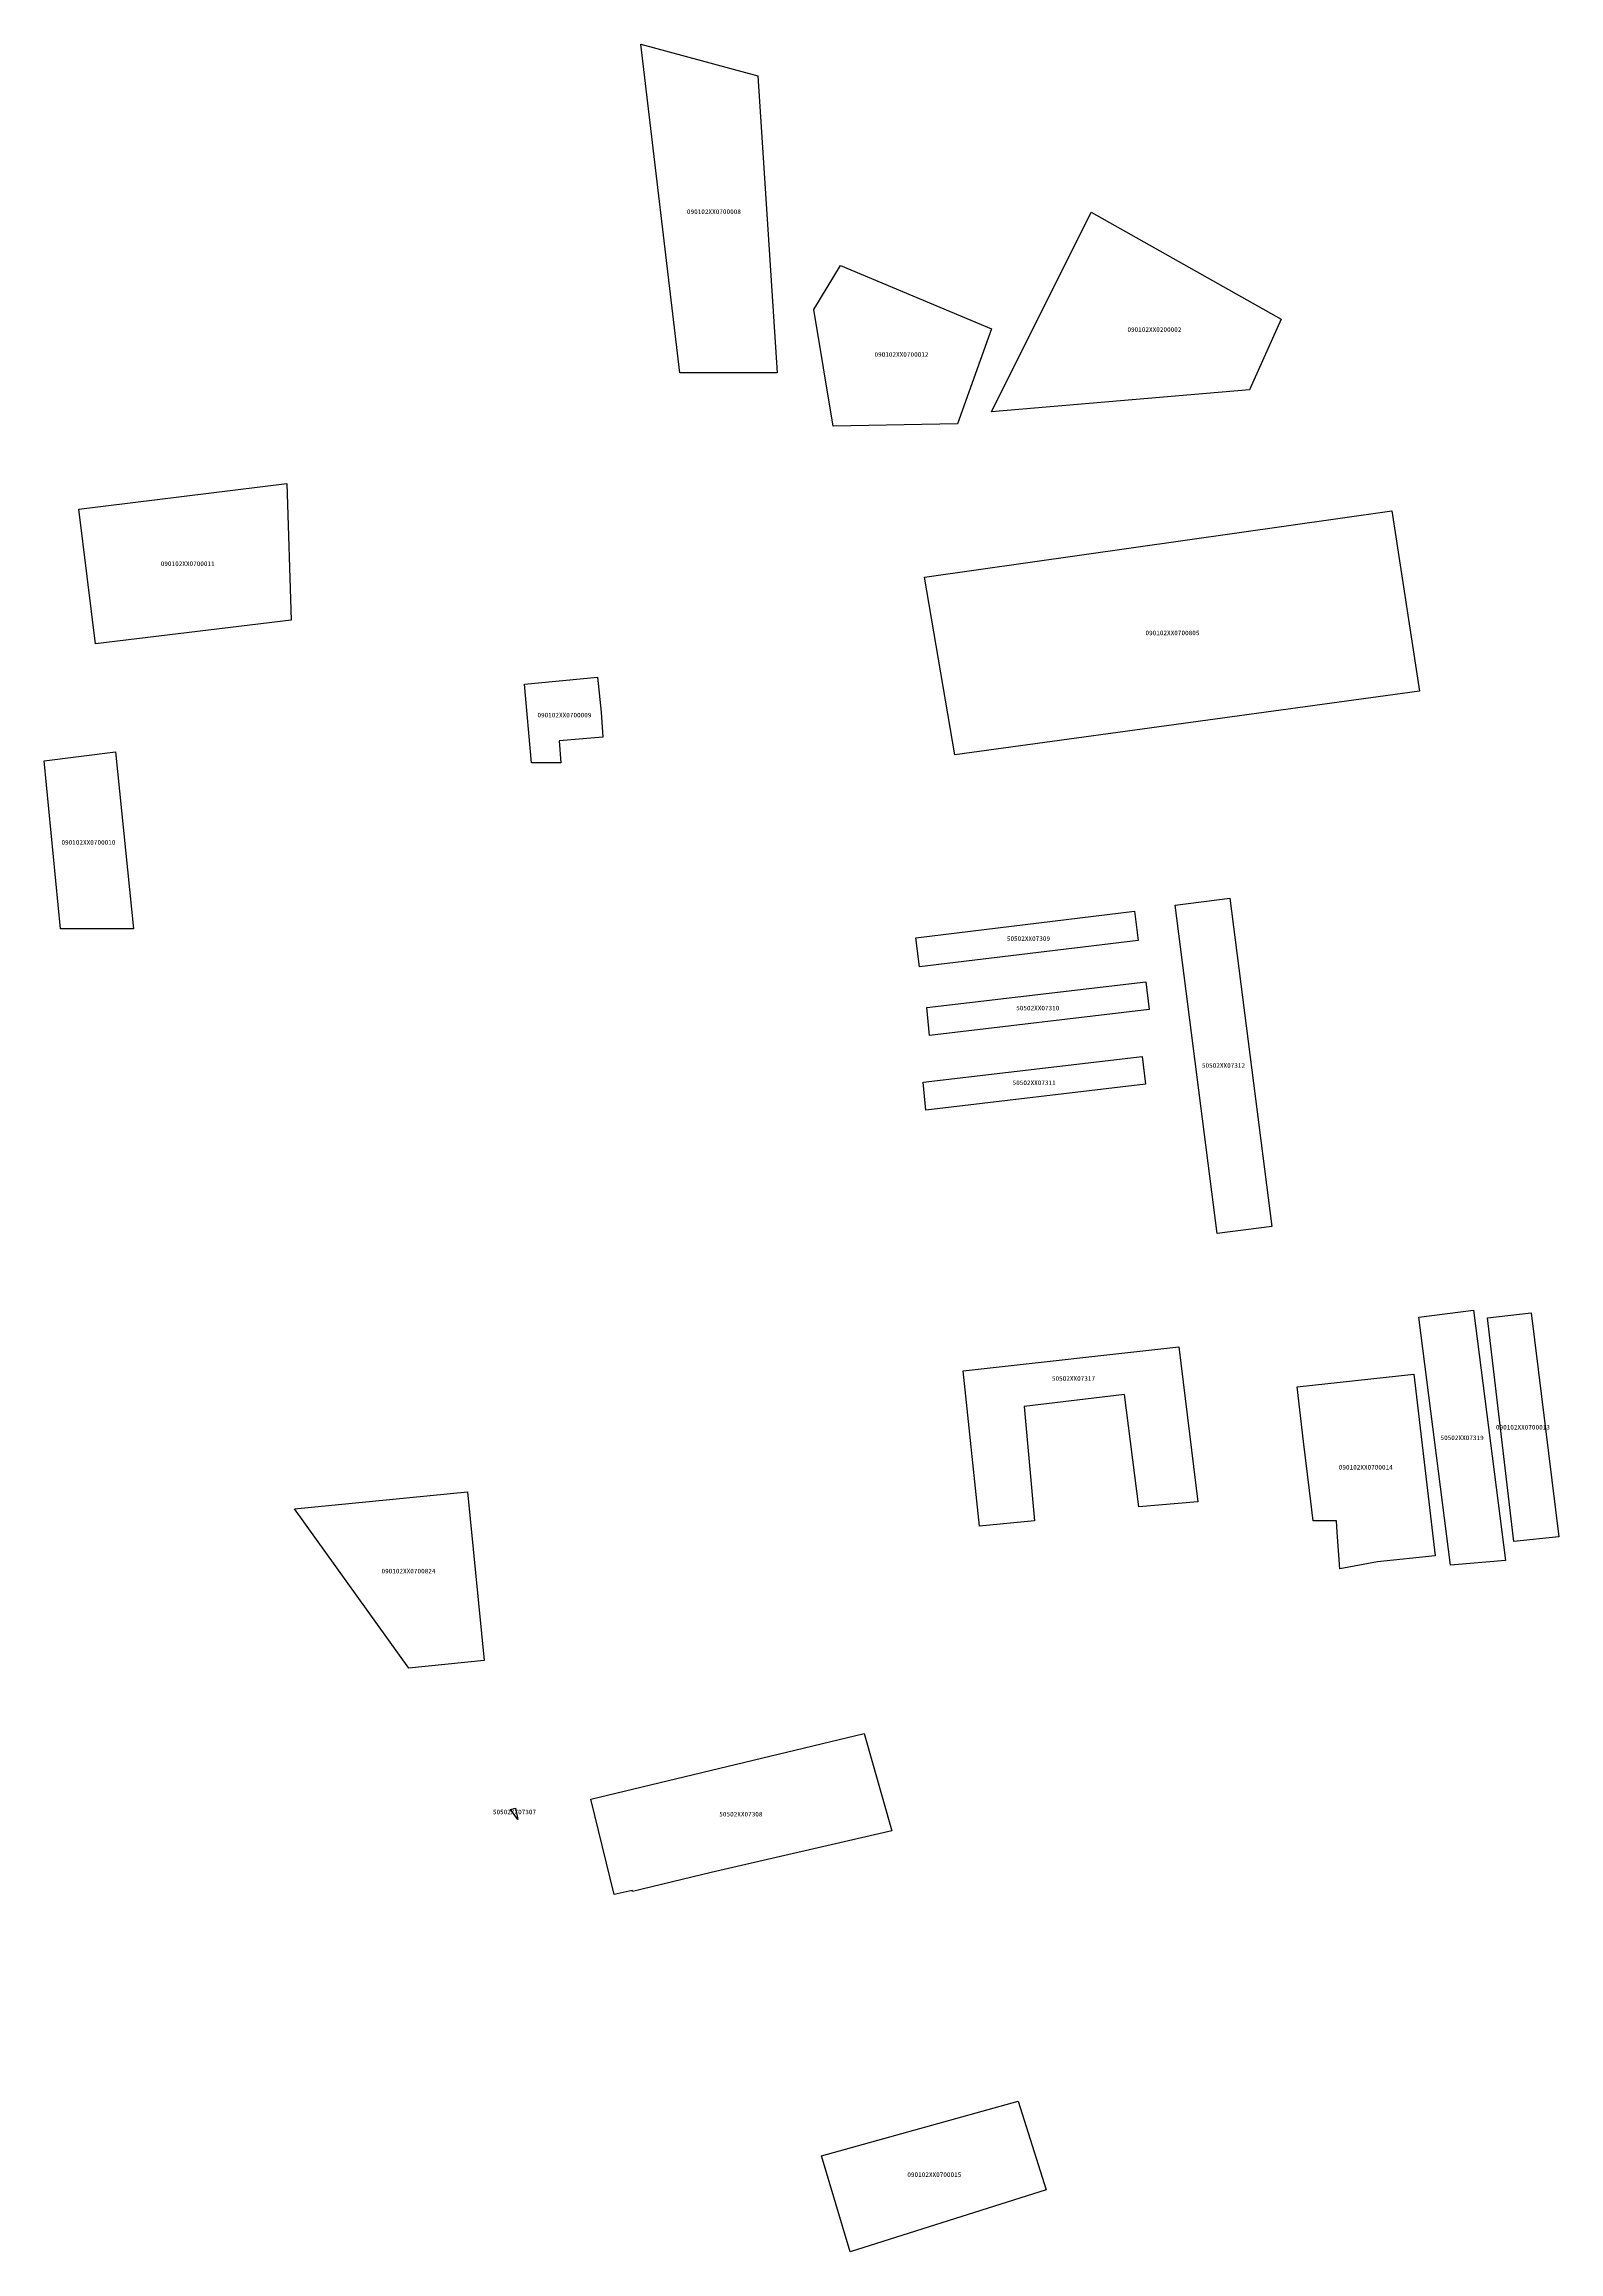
# Model space of a CAD drawing. Header units: inches. Extents: x 95398 to 167335, y 13830 to 47722.
# Drawn here: x 109031.4 to 109332.3, y 36555.5 to 36994.2 of the extents above; entities that cross this region are included whole.
import ezdxf
from ezdxf.enums import TextEntityAlignment as Align

# ---------------------------------------------------------------- set-up
doc = ezdxf.new("R2010")
doc.units = ezdxf.units.IN
doc.header["$MEASUREMENT"] = 0
doc.layers.add('一级水源保护区', color=7, linetype='Continuous')
doc.layers.add('一级水源保护区内违法建筑', color=7, linetype='Continuous')
doc.styles.add('宋体', font='')
doc.styles.get('宋体').set_extended_font_data('宋体')

msp = doc.modelspace()

# ---------------------------------------------------------------- linework, layer by layer
at = {"layer": '一级水源保护区', "color": 1, "linetype": 'Continuous', "lineweight": 25}
for points in [[(109177.0395, 36928.9013), (109157.6939, 36928.9013), (109149.9557, 36994.1927), (109173.1703, 36987.9055)], [(109270.8657, 36925.5159), (109219.5999, 36921.1631), (109239.4291, 36960.8217), (109277.1531, 36939.5415)], [(109212.8289, 36918.7449), (109188.1633, 36918.2613), (109184.2941, 36941.4759), (109189.6141, 36950.1815), (109219.5999, 36937.6069)], [(109080.4753, 36879.7259), (109041.5867, 36875.0231), (109038.2751, 36901.8175), (109079.6263, 36906.8957)], [(109304.6305, 36865.6109), (109212.3285, 36852.9667), (109206.3001, 36888.3157), (109299.1513, 36901.4359)], [(109134.0357, 36851.3979), (109128.2321, 36851.3979), (109126.7813, 36866.9953), (109141.3379, 36868.4155), (109142.0751, 36861.4853), (109142.3787, 36856.4763), (109133.6731, 36855.7507)], [(109049.1569, 36818.3895), (109034.6477, 36818.3895), (109031.3831, 36851.7607), (109045.5297, 36853.5743)], [(109248.7513, 36816.0813), (109205.2605, 36810.8801), (109204.5475, 36816.5973), (109248.0373, 36821.9173)], [(109275.3029, 36759.2431), (109264.3971, 36757.8751), (109256.0901, 36823.0859), (109266.9561, 36824.5243)], [(109250.8903, 36802.3777), (109207.2931, 36797.2443), (109206.7301, 36802.7773), (109250.2401, 36807.9003)], [(109250.1739, 36787.5375), (109206.5767, 36782.4043), (109206.0137, 36787.9371), (109249.5237, 36793.0601)], [(109321.7257, 36692.9071), (109310.7693, 36691.9941), (109304.4983, 36741.2219), (109315.3643, 36742.6603)], [(109332.3111, 36697.6117), (109323.3643, 36696.6875), (109318.1455, 36741.1393), (109326.8185, 36742.1231)], [(109256.8329, 36735.3667), (109260.6117, 36704.5435), (109248.8427, 36703.5413), (109246.0459, 36725.8487), (109226.0705, 36723.5021), (109228.1551, 36700.7465), (109217.2307, 36699.7443), (109213.9931, 36730.5507)], [(109303.5073, 36729.9509), (109307.7183, 36693.8335), (109296.2807, 36692.6399), (109288.7819, 36691.2219), (109288.2941, 36698.5383), (109288.1469, 36700.7469), (109283.4901, 36700.7469), (109282.7681, 36706.8123), (109281.6117, 36716.5271), (109280.3151, 36727.4171)], [(109118.8301, 36673.0059), (109103.8422, 36671.5241), (109081.0967, 36703.1701), (109115.5115, 36706.5725)], [(109163.8937, 36630.9315), (109148.2935, 36627.0991), (109148.2329, 36627.3449), (109144.6537, 36626.5253), (109140.0245, 36645.4623), (109194.3107, 36658.5079), (109199.7815, 36639.1501)], [(109125.0159, 36643.6587), (109125.4701, 36641.4331), (109124.0411, 36643.4213)], [(109230.4675, 36567.8289), (109191.5273, 36555.5257), (109185.8173, 36574.5901), (109224.8607, 36585.4799)]]:
    msp.add_lwpolyline(points, close=True, dxfattribs=at)

# ---------------------------------------------------------------- texts
at = {"layer": '一级水源保护区内违法建筑', "color": 18, "true_color": 0x000000, "style": '宋体'}
for s, p in [('090102XX0700008', (109164.4465, 36960.1745)), ('090102XX0200002', (109251.9672, 36936.7547)), ('090102XX0700012', (109201.7117, 36931.8061)), ('090102XX0700011', (109059.9072, 36890.2314)), ('090102XX0700805', (109255.5464, 36876.4787)), ('090102XX0700009', (109134.7482, 36860.1539)), ('090102XX0700010', (109040.182, 36834.8618)), ('50502XX07309', (109226.9373, 36815.7434)), ('50502XX07310', (109228.7882, 36801.9399)), ('50502XX07312', (109265.6885, 36790.5321)), ('50502XX07311', (109228.0723, 36787.0998)), ('50502XX07317', (109235.8827, 36728.3344)), ('50502XX07319', (109313.0904, 36716.5532)), ('090102XX0700013', (109325.1746, 36718.6448)), ('090102XX0700014', (109293.9552, 36710.6944)), ('090102XX0700824', (109103.7649, 36690.0701)), ('50502XX07307', (109124.822, 36642.2027)), ('50502XX07308', (109169.8064, 36641.7634)), ('090102XX0700015', (109208.2402, 36570.1396))]:
    msp.add_text(s, height=0.914402, dxfattribs=at).set_placement(p, align=Align.BOTTOM_CENTER)

doc.saveas('drawing.dxf')
